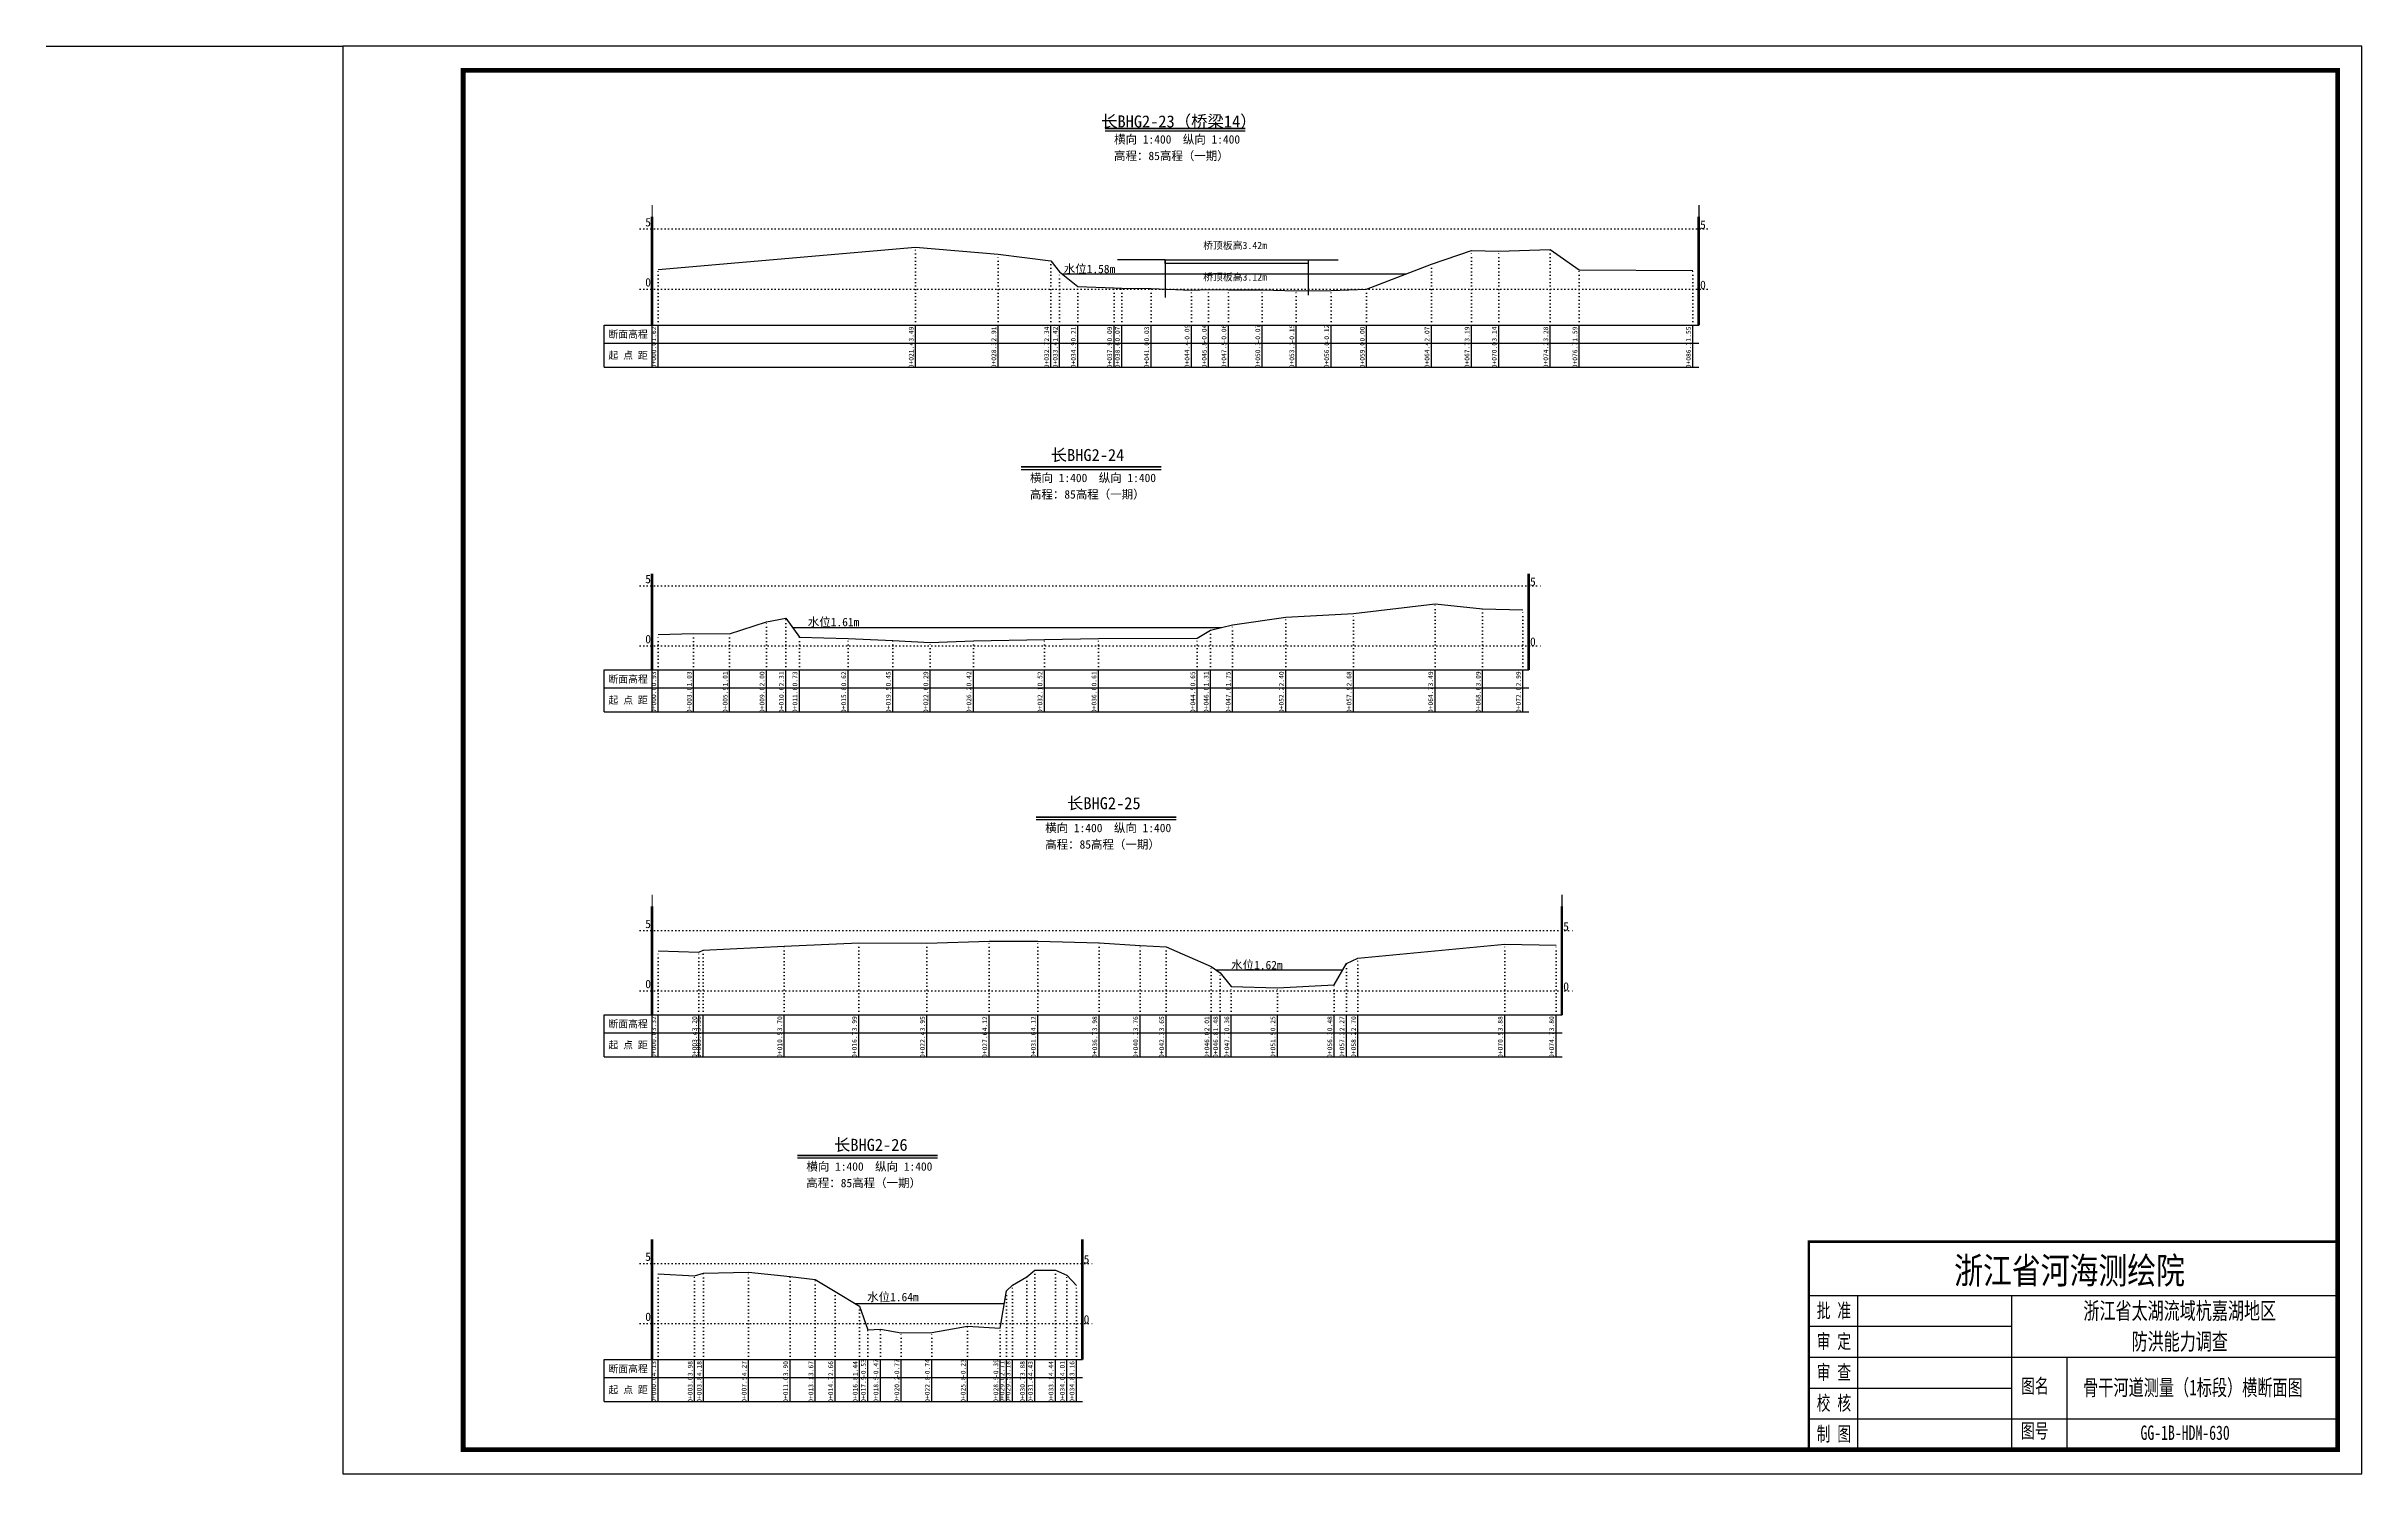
# Model space of a CAD drawing. Header units: millimetres. Extents: x 518104 to 523342, y 3371901 to 3372198.
# Drawn here: x 522859.9 to 523341.6, y 3371900.9 to 3372197.9 of the extents above; entities that cross this region are included whole.
import ezdxf
from ezdxf.enums import TextEntityAlignment as Align

# ---------------------------------------------------------------- set-up
doc = ezdxf.new("R2010")
doc.units = ezdxf.units.MM
doc.header["$LTSCALE"] = 0.4
doc.header["$MEASUREMENT"] = 0
doc.linetypes.add('X4', pattern=[1.6, 0, -1.6])
for name, color, linetype in [('DMX', 1, 'Continuous'), ('TEXT', 7, 'Continuous'), ('zdm1', 5, 'Continuous'), ('ZDMT5', 3, 'Continuous'), ('图框', 7, 'Continuous'), ('断面名称', 5, 'Continuous'), ('桥梁', 7, 'Continuous'), ('比例尺', 3, 'Continuous'), ('水位', 4, 'Continuous')]:
    doc.layers.add(name, color=color, linetype=linetype)
doc.styles.add('HDM', font='仿宋_GB2312.ttf')
doc.styles.add('tk2', font='SimSun.ttf', dxfattribs={"width": 0.8})

msp = doc.modelspace()

# ---------------------------------------------------------------- linework, layer by layer
at = {"linetype": 'Continuous'}
msp.add_lwpolyline([(522859.85, 3372197.87), (522921.57, 3372197.87)], dxfattribs=at)
at = {"linetype": 'Continuous', "flags": 128}
for points in [[(523092.65, 3372153.42), (523082.73, 3372153.42)], [(523092.65, 3372153.42), (523092.65, 3372145.58)], [(523122.4, 3372153.42), (523128.66, 3372153.42)], [(523122.4, 3372153.42), (523122.4, 3372146.09)]]:
    msp.add_lwpolyline(points, dxfattribs=at)
msp.add_lwpolyline([(523092.65, 3372153.42), (523122.4, 3372153.42), (523122.4, 3372152.67), (523092.65, 3372152.67)], close=True, dxfattribs=at)
at = {"lineweight": 100, "const_width": 0.5}
msp.add_lwpolyline([(523336.57, 3371949.15), (523226.57, 3371949.15), (523226.57, 3371905.87), (523336.57, 3371905.87), (523336.57, 3371949.15)], dxfattribs=at)
at = {"layer": 'DMX', "linetype": 'Continuous', "flags": 128}
for points in [[(522987.15, 3372151.42), (523040.7, 3372156.1), (523057.9, 3372154.65), (523068.88, 3372153.22), (523070.68, 3372150.92), (523074.45, 3372147.9), (523082, 3372147.6), (523083.63, 3372147.55), (523089.7, 3372147.45), (523098.1, 3372147.15), (523101.68, 3372147.27), (523105.78, 3372147.22), (523112.83, 3372147.2), (523119.9, 3372147), (523127.15, 3372147.07), (523134.55, 3372147.37), (523148.03, 3372152.55), (523156.35, 3372155.35), (523162.03, 3372155.22), (523172.75, 3372155.57), (523178.8, 3372151.35), (523202.43, 3372151.25)], [(522987.15, 3372075.45), (522994.53, 3372075.7), (523002, 3372075.65), (523009.68, 3372078.12), (523013.7, 3372078.9), (523016.53, 3372074.95), (523016.53, 3372074.95), (523026.68, 3372074.67), (523035.95, 3372074.25), (523043.75, 3372073.85), (523043.75, 3372073.85), (523052.73, 3372074.17), (523067.5, 3372074.42), (523078.75, 3372074.65), (523078.75, 3372074.65), (523099.3, 3372074.75), (523102.08, 3372076.4), (523106.65, 3372077.5), (523117.73, 3372079.12), (523131.8, 3372079.82), (523148.78, 3372081.85), (523158.68, 3372080.85), (523167.05, 3372080.6)], [(522987.15, 3372009.67), (522995.63, 3372009.37), (522996.48, 3372009.77), (523013.38, 3372010.62), (523028.9, 3372011.35), (523043.05, 3372011.25), (523056.03, 3372011.67), (523066.13, 3372011.67), (523078.9, 3372011.32), (523087.4, 3372010.77), (523092.83, 3372010.5), (523102.23, 3372006.4), (523104.05, 3372005.07), (523106.38, 3372002.27), (523106.38, 3372002.27), (523115.98, 3372002), (523115.98, 3372002), (523127.8, 3372002.57), (523127.8, 3372002.57), (523130.33, 3372007.05), (523132.75, 3372008.12), (523163.28, 3372011.07), (523173.95, 3372010.87)], [(522987.15, 3371942.45), (522994.73, 3371942.07), (522996.6, 3371942.57), (523005.95, 3371942.8), (523014.6, 3371941.87), (523019.85, 3371941.3), (523023.98, 3371938.77), (523029.05, 3371935.72), (523030.78, 3371930.8), (523033.38, 3371930.95), (523037.73, 3371930.2), (523037.73, 3371930.2), (523044.08, 3371930.27), (523051.53, 3371931.55), (523058.33, 3371931.15), (523059.6, 3371938.9), (523060.85, 3371940.07), (523063.85, 3371941.82), (523065.53, 3371943.2), (523069.8, 3371943.22), (523072.15, 3371942.15), (523074.18, 3371940.02)]]:
    msp.add_lwpolyline(points, dxfattribs=at)
at = {"layer": 'TEXT', "color": 0}
for p, q in [((523226.57, 3371937.95, 0), (523336.57, 3371937.95, 0)), ((523236.66, 3371937.95, 0), (523236.66, 3371912.29, 0)), ((523268.74, 3371937.95, 0), (523268.74, 3371912.29, 0)), ((523226.57, 3371931.54, 0), (523268.74, 3371931.54, 0)), ((523226.57, 3371925.12, 0), (523268.74, 3371925.12, 0)), ((523268.74, 3371925.12, 0), (523336.57, 3371925.12, 0)), ((523280.23, 3371925.12, 0), (523280.23, 3371905.87, 0)), ((523226.57, 3371918.7, 0), (523268.74, 3371918.7, 0)), ((523226.57, 3371912.29, 0), (523336.57, 3371912.29, 0)), ((523236.66, 3371912.29, 0), (523236.66, 3371905.87, 0)), ((523268.74, 3371912.29, 0), (523268.74, 3371905.87, 0))]:
    msp.add_line(p, q, dxfattribs=at)
at = {"layer": 'zdm1', "linetype": 'X4'}
for p, q in [((522983.4, 3372159.87), (523206.18, 3372159.87)), ((522983.4, 3372147.37), (523206.18, 3372147.37)), ((522983.4, 3372085.62), (523170.8, 3372085.62)), ((522983.4, 3372073.12), (523170.8, 3372073.12)), ((522983.4, 3372013.87), (523177.7, 3372013.87)), ((522983.4, 3372001.37), (523177.7, 3372001.37)), ((522983.4, 3371944.62), (523077.93, 3371944.62)), ((522983.4, 3371932.12), (523077.93, 3371932.12))]:
    msp.add_line(p, q, dxfattribs=at)
at = {"layer": 'zdm1', "linetype": 'Continuous'}
for p, q in [((522985.78, 3372139.87), (522985.78, 3372162.37)), ((522986.03, 3372139.87), (522986.03, 3372162.37)), ((523203.55, 3372139.87), (523203.55, 3372162.37)), ((523203.8, 3372139.87), (523203.8, 3372162.37)), ((522975.9, 3372139.87), (522987.15, 3372139.87)), ((522975.9, 3372131.12), (522975.9, 3372139.87)), ((522975.9, 3372136.12), (523203.68, 3372136.12)), ((522985.9, 3372131.12), (522985.9, 3372139.87)), ((522987.15, 3372139.87), (523203.68, 3372139.87)), ((522975.9, 3372131.12), (523203.68, 3372131.12)), ((522985.78, 3372068.12), (522985.78, 3372088.12)), ((522986.03, 3372068.12), (522986.03, 3372088.12)), ((523168.18, 3372068.12), (523168.18, 3372088.12)), ((523168.43, 3372068.12), (523168.43, 3372088.12)), ((522975.9, 3372059.37), (522975.9, 3372068.12)), ((522975.9, 3372068.12), (522987.15, 3372068.12)), ((522985.9, 3372059.37), (522985.9, 3372068.12)), ((522987.15, 3372068.12), (523168.3, 3372068.12)), ((522975.9, 3372064.37), (523168.3, 3372064.37)), ((522975.9, 3372059.37), (523168.3, 3372059.37)), ((522985.78, 3371996.37), (522985.78, 3372018.87)), ((522986.03, 3371996.37), (522986.03, 3372018.87)), ((523175.08, 3371996.37), (523175.08, 3372018.87)), ((523175.33, 3371996.37), (523175.33, 3372018.87)), ((522975.9, 3371987.62), (522975.9, 3371996.37)), ((522975.9, 3371996.37), (522987.15, 3371996.37)), ((522985.9, 3371987.62), (522985.9, 3371996.37)), ((522987.15, 3371996.37), (523175.2, 3371996.37)), ((522975.9, 3371992.62), (523175.2, 3371992.62)), ((522975.9, 3371987.62), (523054.08, 3371987.62)), ((522975.9, 3371987.62), (523175.2, 3371987.62)), ((522985.78, 3371924.62), (522985.78, 3371949.62)), ((522986.03, 3371924.62), (522986.03, 3371949.62)), ((523075.3, 3371924.62), (523075.3, 3371949.62)), ((523075.55, 3371924.62), (523075.55, 3371949.62)), ((522975.9, 3371915.87), (522975.9, 3371924.62)), ((522975.9, 3371924.62), (522987.15, 3371924.62)), ((522985.9, 3371915.87), (522985.9, 3371924.62)), ((522987.15, 3371924.62), (523075.43, 3371924.62)), ((522975.9, 3371920.87), (523075.43, 3371920.87)), ((522975.9, 3371915.87), (523059.55, 3371915.87)), ((522975.9, 3371915.87), (523075.43, 3371915.87))]:
    msp.add_line(p, q, dxfattribs=at)
at = {"layer": 'zdm1', "linetype": 'Continuous', "flags": 128}
for points in [[(522985.9, 3372162.37, 0.25, 0.25, 0), (522985.9, 3372164.87, 0.25, 0.25, 0)], [(523203.68, 3372162.37, 0.25, 0.25, 0), (523203.68, 3372164.87, 0.25, 0.25, 0)], [(522985.9, 3372157.37, 0.25, 0.25, 0), (522985.9, 3372159.87, 0.25, 0.25, 0)], [(523203.68, 3372157.37, 0.25, 0.25, 0), (523203.68, 3372159.87, 0.25, 0.25, 0)], [(522985.9, 3372152.37, 0.25, 0.25, 0), (522985.9, 3372154.87, 0.25, 0.25, 0)], [(523203.68, 3372152.37, 0.25, 0.25, 0), (523203.68, 3372154.87, 0.25, 0.25, 0)], [(522985.9, 3372147.37, 0.25, 0.25, 0), (522985.9, 3372149.87, 0.25, 0.25, 0)], [(523203.68, 3372147.37, 0.25, 0.25, 0), (523203.68, 3372149.87, 0.25, 0.25, 0)], [(522985.9, 3372142.37, 0.25, 0.25, 0), (522985.9, 3372144.87, 0.25, 0.25, 0)], [(523203.68, 3372142.37, 0.25, 0.25, 0), (523203.68, 3372144.87, 0.25, 0.25, 0)], [(522985.9, 3372085.62, 0.25, 0.25, 0), (522985.9, 3372088.12, 0.25, 0.25, 0)], [(523168.3, 3372085.62, 0.25, 0.25, 0), (523168.3, 3372088.12, 0.25, 0.25, 0)], [(522985.9, 3372080.62, 0.25, 0.25, 0), (522985.9, 3372083.12, 0.25, 0.25, 0)], [(523168.3, 3372080.62, 0.25, 0.25, 0), (523168.3, 3372083.12, 0.25, 0.25, 0)], [(522985.9, 3372075.62, 0.25, 0.25, 0), (522985.9, 3372078.12, 0.25, 0.25, 0)], [(523168.3, 3372075.62, 0.25, 0.25, 0), (523168.3, 3372078.12, 0.25, 0.25, 0)], [(522985.9, 3372070.62, 0.25, 0.25, 0), (522985.9, 3372073.12, 0.25, 0.25, 0)], [(523168.3, 3372070.62, 0.25, 0.25, 0), (523168.3, 3372073.12, 0.25, 0.25, 0)], [(522985.9, 3372018.87, 0.25, 0.25, 0), (522985.9, 3372021.37, 0.25, 0.25, 0)], [(523175.2, 3372018.87, 0.25, 0.25, 0), (523175.2, 3372021.37, 0.25, 0.25, 0)], [(522985.9, 3372013.87, 0.25, 0.25, 0), (522985.9, 3372016.37, 0.25, 0.25, 0)], [(523175.2, 3372013.87, 0.25, 0.25, 0), (523175.2, 3372016.37, 0.25, 0.25, 0)], [(522985.9, 3372008.87, 0.25, 0.25, 0), (522985.9, 3372011.37, 0.25, 0.25, 0)], [(523175.2, 3372008.87, 0.25, 0.25, 0), (523175.2, 3372011.37, 0.25, 0.25, 0)], [(522985.9, 3372003.87, 0.25, 0.25, 0), (522985.9, 3372006.37, 0.25, 0.25, 0)], [(523175.2, 3372003.87, 0.25, 0.25, 0), (523175.2, 3372006.37, 0.25, 0.25, 0)], [(522985.9, 3371998.87, 0.25, 0.25, 0), (522985.9, 3372001.37, 0.25, 0.25, 0)], [(523175.2, 3371998.87, 0.25, 0.25, 0), (523175.2, 3372001.37, 0.25, 0.25, 0)], [(522985.9, 3371947.12, 0.25, 0.25, 0), (522985.9, 3371949.62, 0.25, 0.25, 0)], [(523075.43, 3371947.12, 0.25, 0.25, 0), (523075.43, 3371949.62, 0.25, 0.25, 0)], [(522985.9, 3371942.12, 0.25, 0.25, 0), (522985.9, 3371944.62, 0.25, 0.25, 0)], [(523075.43, 3371942.12, 0.25, 0.25, 0), (523075.43, 3371944.62, 0.25, 0.25, 0)], [(522985.9, 3371937.12, 0.25, 0.25, 0), (522985.9, 3371939.62, 0.25, 0.25, 0)], [(523075.43, 3371937.12, 0.25, 0.25, 0), (523075.43, 3371939.62, 0.25, 0.25, 0)], [(522985.9, 3371932.12, 0.25, 0.25, 0), (522985.9, 3371934.62, 0.25, 0.25, 0)], [(523075.43, 3371932.12, 0.25, 0.25, 0), (523075.43, 3371934.62, 0.25, 0.25, 0)], [(522985.9, 3371927.12, 0.25, 0.25, 0), (522985.9, 3371929.62, 0.25, 0.25, 0)], [(523075.43, 3371927.12, 0.25, 0.25, 0), (523075.43, 3371929.62, 0.25, 0.25, 0)]]:
    msp.add_lwpolyline(points, format="xyseb", dxfattribs=at)
at = {"layer": 'ZDMT5', "linetype": 'X4'}
for p, q in [((523040.7, 3372139.87), (523040.7, 3372156.1)), ((523057.9, 3372139.87), (523057.9, 3372154.65)), ((523156.35, 3372139.87), (523156.35, 3372155.35)), ((523162.03, 3372139.87), (523162.03, 3372155.22)), ((523172.75, 3372139.87), (523172.75, 3372155.57)), ((522987.15, 3372139.87), (522987.15, 3372151.42)), ((523068.88, 3372139.87), (523068.88, 3372153.22)), ((523070.68, 3372139.87), (523070.68, 3372150.92)), ((523148.03, 3372139.87), (523148.03, 3372152.55)), ((523178.8, 3372139.87), (523178.8, 3372151.35)), ((523202.43, 3372139.87), (523202.43, 3372151.25)), ((523074.45, 3372139.87), (523074.45, 3372147.9)), ((523082, 3372139.87), (523082, 3372147.6)), ((523083.63, 3372139.87), (523083.63, 3372147.55)), ((523089.7, 3372139.87), (523089.7, 3372147.45)), ((523098.1, 3372139.87), (523098.1, 3372147.15)), ((523101.68, 3372139.87), (523101.68, 3372147.27)), ((523105.78, 3372139.87), (523105.78, 3372147.22)), ((523112.83, 3372139.87), (523112.83, 3372147.2)), ((523119.9, 3372139.87), (523119.9, 3372147)), ((523127.15, 3372139.87), (523127.15, 3372147.07)), ((523134.55, 3372139.87), (523134.55, 3372147.37)), ((523009.68, 3372068.12), (523009.68, 3372078.12)), ((523013.7, 3372068.12), (523013.7, 3372078.9)), ((523106.65, 3372068.12), (523106.65, 3372077.5)), ((523117.73, 3372068.12), (523117.73, 3372079.12)), ((523131.8, 3372068.12), (523131.8, 3372079.82)), ((523148.78, 3372068.12), (523148.78, 3372081.85)), ((523158.68, 3372068.12), (523158.68, 3372080.85)), ((523167.05, 3372068.12), (523167.05, 3372080.6)), ((522987.15, 3372068.12), (522987.15, 3372075.45)), ((522994.53, 3372068.12), (522994.53, 3372075.7)), ((523002, 3372068.12), (523002, 3372075.65)), ((523016.53, 3372068.12), (523016.53, 3372074.95)), ((523016.53, 3372068.12), (523016.53, 3372074.95)), ((523026.68, 3372068.12), (523026.68, 3372074.67)), ((523035.95, 3372068.12), (523035.95, 3372074.25)), ((523043.75, 3372068.12), (523043.75, 3372073.85)), ((523043.75, 3372068.12), (523043.75, 3372073.85)), ((523052.73, 3372068.12), (523052.73, 3372074.17)), ((523067.5, 3372068.12), (523067.5, 3372074.42)), ((523078.75, 3372068.12), (523078.75, 3372074.65)), ((523078.75, 3372068.12), (523078.75, 3372074.65)), ((523099.3, 3372068.12), (523099.3, 3372074.75)), ((523102.08, 3372068.12), (523102.08, 3372076.4)), ((523013.38, 3371996.37), (523013.38, 3372010.62)), ((523028.9, 3371996.37), (523028.9, 3372011.35)), ((523043.05, 3371996.37), (523043.05, 3372011.25)), ((523056.03, 3371996.37), (523056.03, 3372011.67)), ((523066.13, 3371996.37), (523066.13, 3372011.67)), ((523078.9, 3371996.37), (523078.9, 3372011.32)), ((523087.4, 3371996.37), (523087.4, 3372010.77)), ((523092.83, 3371996.37), (523092.83, 3372010.5)), ((523163.28, 3371996.37), (523163.28, 3372011.07)), ((523173.95, 3371996.37), (523173.95, 3372010.87)), ((522987.15, 3371996.37), (522987.15, 3372009.67)), ((522995.63, 3371996.37), (522995.63, 3372009.37)), ((522996.48, 3371996.37), (522996.48, 3372009.77)), ((523102.23, 3371996.37), (523102.23, 3372006.4)), ((523104.05, 3371996.37), (523104.05, 3372005.07)), ((523130.33, 3371996.37), (523130.33, 3372007.05)), ((523132.75, 3371996.37), (523132.75, 3372008.12)), ((523106.38, 3371996.37), (523106.38, 3372002.27)), ((523106.38, 3371996.37), (523106.38, 3372002.27)), ((523115.98, 3371996.37), (523115.98, 3372002)), ((523115.98, 3371996.37), (523115.98, 3372002)), ((523127.8, 3371996.37), (523127.8, 3372002.57)), ((523127.8, 3371996.37), (523127.8, 3372002.57)), ((522987.15, 3371924.62), (522987.15, 3371942.45)), ((522996.6, 3371924.62), (522996.6, 3371942.57)), ((523005.95, 3371924.62), (523005.95, 3371942.8)), ((523065.53, 3371924.62), (523065.53, 3371943.2)), ((523069.8, 3371924.62), (523069.8, 3371943.22)), ((522994.73, 3371924.62), (522994.73, 3371942.07)), ((523014.6, 3371924.62), (523014.6, 3371941.87)), ((523019.85, 3371924.62), (523019.85, 3371941.3)), ((523023.98, 3371924.62), (523023.98, 3371938.77)), ((523059.6, 3371924.62), (523059.6, 3371938.9)), ((523060.85, 3371924.62), (523060.85, 3371940.07)), ((523063.85, 3371924.62), (523063.85, 3371941.82)), ((523072.15, 3371924.62), (523072.15, 3371942.15)), ((523074.18, 3371924.62), (523074.18, 3371940.02)), ((523029.05, 3371924.62), (523029.05, 3371935.72)), ((523030.78, 3371924.62), (523030.78, 3371930.8)), ((523033.38, 3371924.62), (523033.38, 3371930.95)), ((523037.73, 3371924.62), (523037.73, 3371930.2)), ((523037.73, 3371924.62), (523037.73, 3371930.2)), ((523044.08, 3371924.62), (523044.08, 3371930.27)), ((523051.53, 3371924.62), (523051.53, 3371931.55)), ((523058.33, 3371924.62), (523058.33, 3371931.15))]:
    msp.add_line(p, q, dxfattribs=at)
at = {"layer": 'ZDMT5', "linetype": 'Continuous'}
for p, q in [((522987.15, 3372131.12), (522987.15, 3372139.87)), ((523040.7, 3372131.12), (523040.7, 3372139.87)), ((523057.9, 3372131.12), (523057.9, 3372139.87)), ((523068.88, 3372131.12), (523068.88, 3372139.87)), ((523070.68, 3372131.12), (523070.68, 3372139.87)), ((523074.45, 3372131.12), (523074.45, 3372139.87)), ((523082, 3372131.12), (523082, 3372139.87)), ((523083.63, 3372131.12), (523083.63, 3372139.87)), ((523089.7, 3372131.12), (523089.7, 3372139.87)), ((523098.1, 3372131.12), (523098.1, 3372139.87)), ((523101.68, 3372131.12), (523101.68, 3372139.87)), ((523105.78, 3372131.12), (523105.78, 3372139.87)), ((523112.83, 3372131.12), (523112.83, 3372139.87)), ((523119.9, 3372131.12), (523119.9, 3372139.87)), ((523127.15, 3372131.12), (523127.15, 3372139.87)), ((523134.55, 3372131.12), (523134.55, 3372139.87)), ((523148.03, 3372131.12), (523148.03, 3372139.87)), ((523156.35, 3372131.12), (523156.35, 3372139.87)), ((523162.03, 3372131.12), (523162.03, 3372139.87)), ((523172.75, 3372131.12), (523172.75, 3372139.87)), ((523178.8, 3372131.12), (523178.8, 3372139.87)), ((523202.43, 3372131.12), (523202.43, 3372139.87)), ((522987.15, 3372059.37), (522987.15, 3372068.12)), ((522994.53, 3372059.37), (522994.53, 3372068.12)), ((523002, 3372059.37), (523002, 3372068.12)), ((523009.68, 3372059.37), (523009.68, 3372068.12)), ((523013.7, 3372059.37), (523013.7, 3372068.12)), ((523016.53, 3372059.37), (523016.53, 3372068.12)), ((523026.68, 3372059.37), (523026.68, 3372068.12)), ((523035.95, 3372059.37), (523035.95, 3372068.12)), ((523043.75, 3372059.37), (523043.75, 3372068.12)), ((523052.73, 3372059.37), (523052.73, 3372068.12)), ((523067.5, 3372059.37), (523067.5, 3372068.12)), ((523078.75, 3372059.37), (523078.75, 3372068.12)), ((523099.3, 3372059.37), (523099.3, 3372068.12)), ((523102.08, 3372059.37), (523102.08, 3372068.12)), ((523106.65, 3372059.37), (523106.65, 3372068.12)), ((523117.73, 3372059.37), (523117.73, 3372068.12)), ((523131.8, 3372059.37), (523131.8, 3372068.12)), ((523148.78, 3372059.37), (523148.78, 3372068.12)), ((523158.68, 3372059.37), (523158.68, 3372068.12)), ((523167.05, 3372059.37), (523167.05, 3372068.12)), ((522987.15, 3371987.62), (522987.15, 3371996.37)), ((522995.63, 3371987.62), (522995.63, 3371996.37)), ((522996.48, 3371987.62), (522996.48, 3371996.37)), ((523013.38, 3371987.62), (523013.38, 3371996.37)), ((523028.9, 3371987.62), (523028.9, 3371996.37)), ((523043.05, 3371987.62), (523043.05, 3371996.37)), ((523056.03, 3371987.62), (523056.03, 3371996.37)), ((523066.13, 3371987.62), (523066.13, 3371996.37)), ((523078.9, 3371987.62), (523078.9, 3371996.37)), ((523087.4, 3371987.62), (523087.4, 3371996.37)), ((523092.83, 3371987.62), (523092.83, 3371996.37)), ((523102.23, 3371987.62), (523102.23, 3371996.37)), ((523104.05, 3371987.62), (523104.05, 3371996.37)), ((523106.38, 3371987.62), (523106.38, 3371996.37)), ((523115.98, 3371987.62), (523115.98, 3371996.37)), ((523127.8, 3371987.62), (523127.8, 3371996.37)), ((523130.33, 3371987.62), (523130.33, 3371996.37)), ((523132.75, 3371987.62), (523132.75, 3371996.37)), ((523163.28, 3371987.62), (523163.28, 3371996.37)), ((523173.95, 3371987.62), (523173.95, 3371996.37)), ((522987.15, 3371915.87), (522987.15, 3371924.62)), ((522994.73, 3371915.87), (522994.73, 3371924.62)), ((522996.6, 3371915.87), (522996.6, 3371924.62)), ((523005.95, 3371915.87), (523005.95, 3371924.62)), ((523014.6, 3371915.87), (523014.6, 3371924.62)), ((523019.85, 3371915.87), (523019.85, 3371924.62)), ((523023.98, 3371915.87), (523023.98, 3371924.62)), ((523029.05, 3371915.87), (523029.05, 3371924.62)), ((523030.78, 3371915.87), (523030.78, 3371924.62)), ((523033.38, 3371915.87), (523033.38, 3371924.62)), ((523037.73, 3371915.87), (523037.73, 3371924.62)), ((523044.08, 3371915.87), (523044.08, 3371924.62)), ((523051.53, 3371915.87), (523051.53, 3371924.62)), ((523058.33, 3371915.87), (523058.33, 3371924.62)), ((523059.6, 3371915.87), (523059.6, 3371924.62)), ((523060.85, 3371915.87), (523060.85, 3371924.62)), ((523063.85, 3371915.87), (523063.85, 3371924.62)), ((523065.53, 3371915.87), (523065.53, 3371924.62)), ((523069.8, 3371915.87), (523069.8, 3371924.62)), ((523072.15, 3371915.87), (523072.15, 3371924.62)), ((523074.18, 3371915.87), (523074.18, 3371924.62))]:
    msp.add_line(p, q, dxfattribs=at)
at = {"layer": '图框', "flags": 128}
msp.add_lwpolyline([(522921.57, 3371900.87), (523341.57, 3371900.87), (523341.57, 3372197.87), (522921.57, 3372197.87)], close=True, dxfattribs=at)
at = {"layer": '图框', "const_width": 1, "flags": 128}
msp.add_lwpolyline([(522946.57, 3371905.87), (523336.57, 3371905.87), (523336.57, 3372192.87), (522946.57, 3372192.87)], close=True, dxfattribs=at)
at = {"layer": '比例尺', "color": 3, "linetype": 'Continuous', "lineweight": 40}
for p, q in [((523080.16, 3372180.77), (523109.28, 3372180.77)), ((523062.66, 3372110.34), (523091.78, 3372110.34)), ((523065.82, 3372037.5), (523094.95, 3372037.5)), ((523016.13, 3371967.06), (523045.26, 3371967.06))]:
    msp.add_line(p, q, dxfattribs=at)
at = {"layer": '比例尺', "color": 3, "linetype": 'Continuous'}
for p, q in [((523080.16, 3372180.27), (523109.28, 3372180.27)), ((523062.66, 3372109.84), (523091.78, 3372109.84)), ((523065.82, 3372037), (523094.95, 3372037)), ((523016.13, 3371966.56), (523045.26, 3371966.56))]:
    msp.add_line(p, q, dxfattribs=at)
at = {"layer": '水位', "color": 6, "linetype": 'Continuous', "flags": 128}
for points in [[(523071.14, 3372150.55), (523142.83, 3372150.55)], [(523015.09, 3372076.95), (523104.37, 3372076.95)], [(523103.21, 3372005.68), (523129.56, 3372005.68)], [(523059.08, 3371936.23), (523028.21, 3371936.23)]]:
    msp.add_lwpolyline(points, dxfattribs=at)

# ---------------------------------------------------------------- texts
at = {"layer": 'TEXT', "color": 7, "ltscale": 8, "style": 'tk2'}
for tag, p, s, height, width in [('浙江省河海测绘院', (523256.79, 3371940.39, 0), '（单位名称）', 5.5, 0.8), ('批 准', (523228.19, 3371933.32, 0), '批准', 3, 0.7), ('审 定', (523228.19, 3371926.91, 0), '审定', 3, 0.7), ('审 查', (523228.19, 3371920.49, 0), '审 查', 3, 0.7), ('图名', (523270.73, 3371917.62, 0), '审查', 3, 0.7), ('校 核', (523228.19, 3371914.07, 0), '校 核', 3, 0.7), ('制 图', (523228.19, 3371907.66, 0), '制 图', 3, 0.7), ('图号', (523270.68, 3371908.29, 0), '图号', 3, 0.7)]:
    msp.add_attdef(tag, p, s, height=height, dxfattribs=dict(at, width=width))
at = {"layer": 'TEXT', "color": 0, "style": 'tk2', "width": 0.7}
for tag, text, height, p in [('浙江省太湖流域杭嘉湖地区', '浙江省太湖流域杭嘉湖地区', 3.5, (523303.72, 3371934.77, -206.67)), ('防洪能力调查', '防洪能力调查', 3.5, (523303.72, 3371928.38, -206.67)), ('骨干河道测量（1标段）横断面图', '骨干河道测量（1标段）横断面图', 3.3, (523306.47, 3371918.8, -206.67)), ('GG-1B-HDM-630', 'GG-1B-HDM-001', 3, (523304.84, 3371909.4, -206.67))]:
    msp.add_attdef(tag, text=text, height=height, dxfattribs=at).set_placement(p, align=Align.MIDDLE_CENTER)
at = {"layer": 'zdm1', "linetype": 'Continuous', "style": 'HDM'}
for s, p in [('5', (522985.65, 3372159.87)), ('0', (522985.65, 3372147.37)), ('5', (522985.65, 3372085.62)), ('0', (522985.65, 3372073.12)), ('5', (522985.65, 3372013.87)), ('0', (522985.65, 3372001.37)), ('5', (522985.65, 3371944.62)), ('0', (522985.65, 3371932.12))]:
    msp.add_text(s, height=1.75, dxfattribs=at).set_placement(p, align=Align.BOTTOM_RIGHT)
for s, p in [('5', (523203.93, 3372159.87)), ('0', (523203.93, 3372147.37)), ('5', (523168.55, 3372085.62)), ('0', (523168.55, 3372073.12)), ('5', (523175.45, 3372013.87)), ('0', (523175.45, 3372001.37)), ('5', (523075.68, 3371944.62)), ('0', (523075.68, 3371932.12))]:
    msp.add_text(s, height=1.75, dxfattribs=at).set_placement(p)
for s, p in [('断面高程', (522980.9, 3372138)), ('起 点 距', (522980.9, 3372133.62)), ('起 点 距', (522980.9, 3372061.87)), ('断面高程', (522980.9, 3372066.25)), ('断面高程', (522980.9, 3371994.5)), ('起 点 距', (522980.9, 3371990.12)), ('断面高程', (522980.9, 3371922.75)), ('起 点 距', (522980.9, 3371918.37))]:
    msp.add_text(s, height=1.5, dxfattribs=at).set_placement(p, align=Align.MIDDLE)
at = {"layer": 'ZDMT5', "linetype": 'Continuous', "style": 'HDM'}
for s, p in [('1.62', (522987.03, 3372138)), ('0+000.0', (522987.03, 3372133.62)), ('3.49', (523040.58, 3372138)), ('0+021.4', (523040.58, 3372133.62)), ('2.91', (523057.78, 3372138)), ('0+028.3', (523057.78, 3372133.62)), ('2.34', (523068.75, 3372138)), ('0+032.7', (523068.75, 3372133.62)), ('1.42', (523070.55, 3372138)), ('0+033.4', (523070.55, 3372133.62)), ('0.21', (523074.33, 3372138)), ('0+034.9', (523074.33, 3372133.62)), ('0.09', (523081.88, 3372138)), ('0+037.9', (523081.88, 3372133.62)), ('0.07', (523083.5, 3372138)), ('0+038.6', (523083.5, 3372133.62)), ('0.03', (523089.58, 3372138)), ('0+041.0', (523089.58, 3372133.62)), ('-0.09', (523097.98, 3372138)), ('0+044.4', (523097.98, 3372133.62)), ('-0.04', (523101.55, 3372138)), ('0+045.8', (523101.55, 3372133.62)), ('-0.06', (523105.65, 3372138)), ('0+047.5', (523105.65, 3372133.62)), ('-0.07', (523112.7, 3372138)), ('0+050.3', (523112.7, 3372133.62)), ('-0.15', (523119.78, 3372138)), ('0+053.1', (523119.78, 3372133.62)), ('-0.12', (523127.03, 3372138)), ('0+056.0', (523127.03, 3372133.62)), ('0.00', (523134.43, 3372138)), ('0+059.0', (523134.43, 3372133.62)), ('2.07', (523147.9, 3372138)), ('0+064.4', (523147.9, 3372133.62)), ('3.19', (523156.23, 3372138)), ('0+067.7', (523156.23, 3372133.62)), ('3.14', (523161.9, 3372138)), ('0+070.0', (523161.9, 3372133.62)), ('3.28', (523172.63, 3372138)), ('0+074.2', (523172.63, 3372133.62)), ('1.59', (523178.68, 3372138)), ('0+076.7', (523178.68, 3372133.62)), ('0+086.1', (523202.3, 3372133.62)), ('1.55', (523202.3, 3372138)), ('0.93', (522987.03, 3372066.25)), ('0+000.0', (522987.03, 3372061.87)), ('1.03', (522994.4, 3372066.25)), ('0+003.0', (522994.4, 3372061.87)), ('1.01', (523001.88, 3372066.25)), ('0+005.9', (523001.88, 3372061.87)), ('2.00', (523009.55, 3372066.25)), ('0+009.0', (523009.55, 3372061.87)), ('2.31', (523013.58, 3372066.25)), ('0+010.6', (523013.58, 3372061.87)), ('0.73', (523016.4, 3372066.25)), ('0+011.8', (523016.4, 3372061.87)), ('0.62', (523026.55, 3372066.25)), ('0+015.8', (523026.55, 3372061.87)), ('0.45', (523035.83, 3372066.25)), ('0+019.5', (523035.83, 3372061.87)), ('0.29', (523043.63, 3372066.25)), ('0+022.6', (523043.63, 3372061.87)), ('0.42', (523052.6, 3372066.25)), ('0+026.2', (523052.6, 3372061.87)), ('0.52', (523067.38, 3372066.25)), ('0+032.1', (523067.38, 3372061.87)), ('0.61', (523078.63, 3372066.25)), ('0+036.6', (523078.63, 3372061.87)), ('0.65', (523099.18, 3372066.25)), ('0+044.9', (523099.18, 3372061.87)), ('1.31', (523101.95, 3372066.25)), ('0+046.0', (523101.95, 3372061.87)), ('0+047.8', (523106.53, 3372061.87)), ('1.75', (523106.53, 3372066.25)), ('2.40', (523117.6, 3372066.25)), ('0+052.2', (523117.6, 3372061.87)), ('2.68', (523131.68, 3372066.25)), ('0+057.9', (523131.68, 3372061.87)), ('3.49', (523148.65, 3372066.25)), ('0+064.7', (523148.65, 3372061.87)), ('3.09', (523158.55, 3372066.25)), ('0+068.6', (523158.55, 3372061.87)), ('2.99', (523166.93, 3372066.25)), ('0+072.0', (523166.93, 3372061.87)), ('3.32', (522987.03, 3371994.5)), ('3.20', (522995.5, 3371994.5)), ('3.36', (522996.35, 3371994.5)), ('3.70', (523013.25, 3371994.5)), ('3.99', (523028.78, 3371994.5)), ('3.95', (523042.93, 3371994.5)), ('4.12', (523055.9, 3371994.5)), ('4.12', (523066, 3371994.5)), ('3.98', (523078.78, 3371994.5)), ('3.76', (523087.28, 3371994.5)), ('3.65', (523092.7, 3371994.5)), ('2.01', (523102.1, 3371994.5)), ('1.48', (523103.93, 3371994.5)), ('0.36', (523106.25, 3371994.5)), ('0.25', (523115.85, 3371994.5)), ('0.48', (523127.68, 3371994.5)), ('2.27', (523130.2, 3371994.5)), ('2.70', (523132.63, 3371994.5)), ('3.88', (523163.15, 3371994.5)), ('3.80', (523173.83, 3371994.5)), ('0+000.0', (522987.03, 3371990.12)), ('0+003.4', (522995.5, 3371990.12)), ('0+003.7', (522996.35, 3371990.12)), ('0+010.5', (523013.25, 3371990.12)), ('0+016.7', (523028.78, 3371990.12)), ('0+022.4', (523042.93, 3371990.12)), ('0+027.6', (523055.9, 3371990.12)), ('0+031.6', (523066, 3371990.12)), ('0+036.7', (523078.78, 3371990.12)), ('0+040.1', (523087.28, 3371990.12)), ('0+042.3', (523092.7, 3371990.12)), ('0+046.0', (523102.1, 3371990.12)), ('0+046.8', (523103.93, 3371990.12)), ('0+047.7', (523106.25, 3371990.12)), ('0+051.5', (523115.85, 3371990.12)), ('0+056.3', (523127.68, 3371990.12)), ('0+057.3', (523130.2, 3371990.12)), ('0+058.2', (523132.63, 3371990.12)), ('0+070.5', (523163.15, 3371990.12)), ('0+074.7', (523173.83, 3371990.12)), ('4.13', (522987.03, 3371922.75)), ('3.98', (522994.6, 3371922.75)), ('4.18', (522996.48, 3371922.75)), ('4.27', (523005.83, 3371922.75)), ('3.90', (523014.48, 3371922.75)), ('3.67', (523019.73, 3371922.75)), ('2.66', (523023.85, 3371922.75)), ('1.44', (523028.93, 3371922.75)), ('-0.53', (523030.65, 3371922.75)), ('-0.47', (523033.25, 3371922.75)), ('-0.77', (523037.6, 3371922.75)), ('-0.74', (523043.95, 3371922.75)), ('-0.23', (523051.4, 3371922.75)), ('-0.39', (523058.2, 3371922.75)), ('2.71', (523059.48, 3371922.75)), ('3.18', (523060.73, 3371922.75)), ('3.88', (523063.73, 3371922.75)), ('4.43', (523065.4, 3371922.75)), ('4.44', (523069.68, 3371922.75)), ('4.01', (523072.03, 3371922.75)), ('3.16', (523074.05, 3371922.75)), ('0+000.0', (522987.03, 3371918.37)), ('0+003.0', (522994.6, 3371918.37)), ('0+003.8', (522996.48, 3371918.37)), ('0+007.5', (523005.83, 3371918.37)), ('0+011.0', (523014.48, 3371918.37)), ('0+013.1', (523019.73, 3371918.37)), ('0+014.7', (523023.85, 3371918.37)), ('0+016.8', (523028.93, 3371918.37)), ('0+017.5', (523030.65, 3371918.37)), ('0+018.5', (523033.25, 3371918.37)), ('0+020.2', (523037.6, 3371918.37)), ('0+022.8', (523043.95, 3371918.37)), ('0+025.8', (523051.4, 3371918.37)), ('0+028.5', (523058.2, 3371918.37)), ('0+029.0', (523059.48, 3371918.37)), ('0+029.5', (523060.73, 3371918.37)), ('0+030.7', (523063.73, 3371918.37)), ('0+031.4', (523065.4, 3371918.37)), ('0+033.1', (523069.68, 3371918.37)), ('0+034.0', (523072.03, 3371918.37)), ('0+034.8', (523074.05, 3371918.37))]:
    msp.add_text(s, height=1, rotation=90, dxfattribs=at).set_placement(p, align=Align.BOTTOM_CENTER)
at = {"layer": '断面名称', "color": 5, "linetype": 'Continuous', "style": 'HDM'}
for s, p in [('长BHG2-23（桥梁14）', (523095.48, 3372182.29)), ('长BHG2-24', (523076.47, 3372112.88)), ('长BHG2-25', (523079.87, 3372040.43))]:
    msp.add_text(s, height=2.5, dxfattribs=at).set_placement(p, align=Align.MIDDLE)
msp.add_text('长BHG2-26', height=2.5, dxfattribs=at).set_placement((523023.73, 3371968.05))
at = {"layer": '桥梁', "color": 11, "linetype": 'Continuous', "style": 'HDM'}
for s, p in [('桥顶板高3.42m', (523107.19, 3372156.48)), ('桥顶板高3.12m', (523107.19, 3372149.9))]:
    msp.add_text(s, height=1.5, dxfattribs=at).set_placement(p, align=Align.MIDDLE)
at = {"layer": '比例尺', "color": 3, "linetype": 'Continuous', "style": 'HDM'}
for s, p in [('横向 1:400  纵向 1:400', (523108.23, 3372177.1)), ('高程：85高程（一期）', (523105.86, 3372173.67)), ('横向 1:400  纵向 1:400', (523090.73, 3372106.67)), ('高程：85高程（一期）', (523088.36, 3372103.24)), ('横向 1:400  纵向 1:400', (523093.89, 3372033.83)), ('高程：85高程（一期）', (523091.53, 3372030.4)), ('横向 1:400  纵向 1:400', (523044.2, 3371963.39)), ('高程：85高程（一期）', (523041.84, 3371959.96))]:
    msp.add_text(s, height=1.75, dxfattribs=at).set_placement(p, align=Align.BOTTOM_RIGHT)
at = {"layer": '水位', "color": 6, "linetype": 'Continuous', "style": 'HDM'}
for s, p in [('水位1.58m', (523076.89, 3372151.61)), ('水位1.61m', (523023.64, 3372078.14)), ('水位1.62m', (523111.72, 3372006.77)), ('水位1.64m', (523035.99, 3371937.69))]:
    msp.add_text(s, height=1.75, dxfattribs=at).set_placement(p, align=Align.MIDDLE)

doc.saveas('drawing.dxf')
